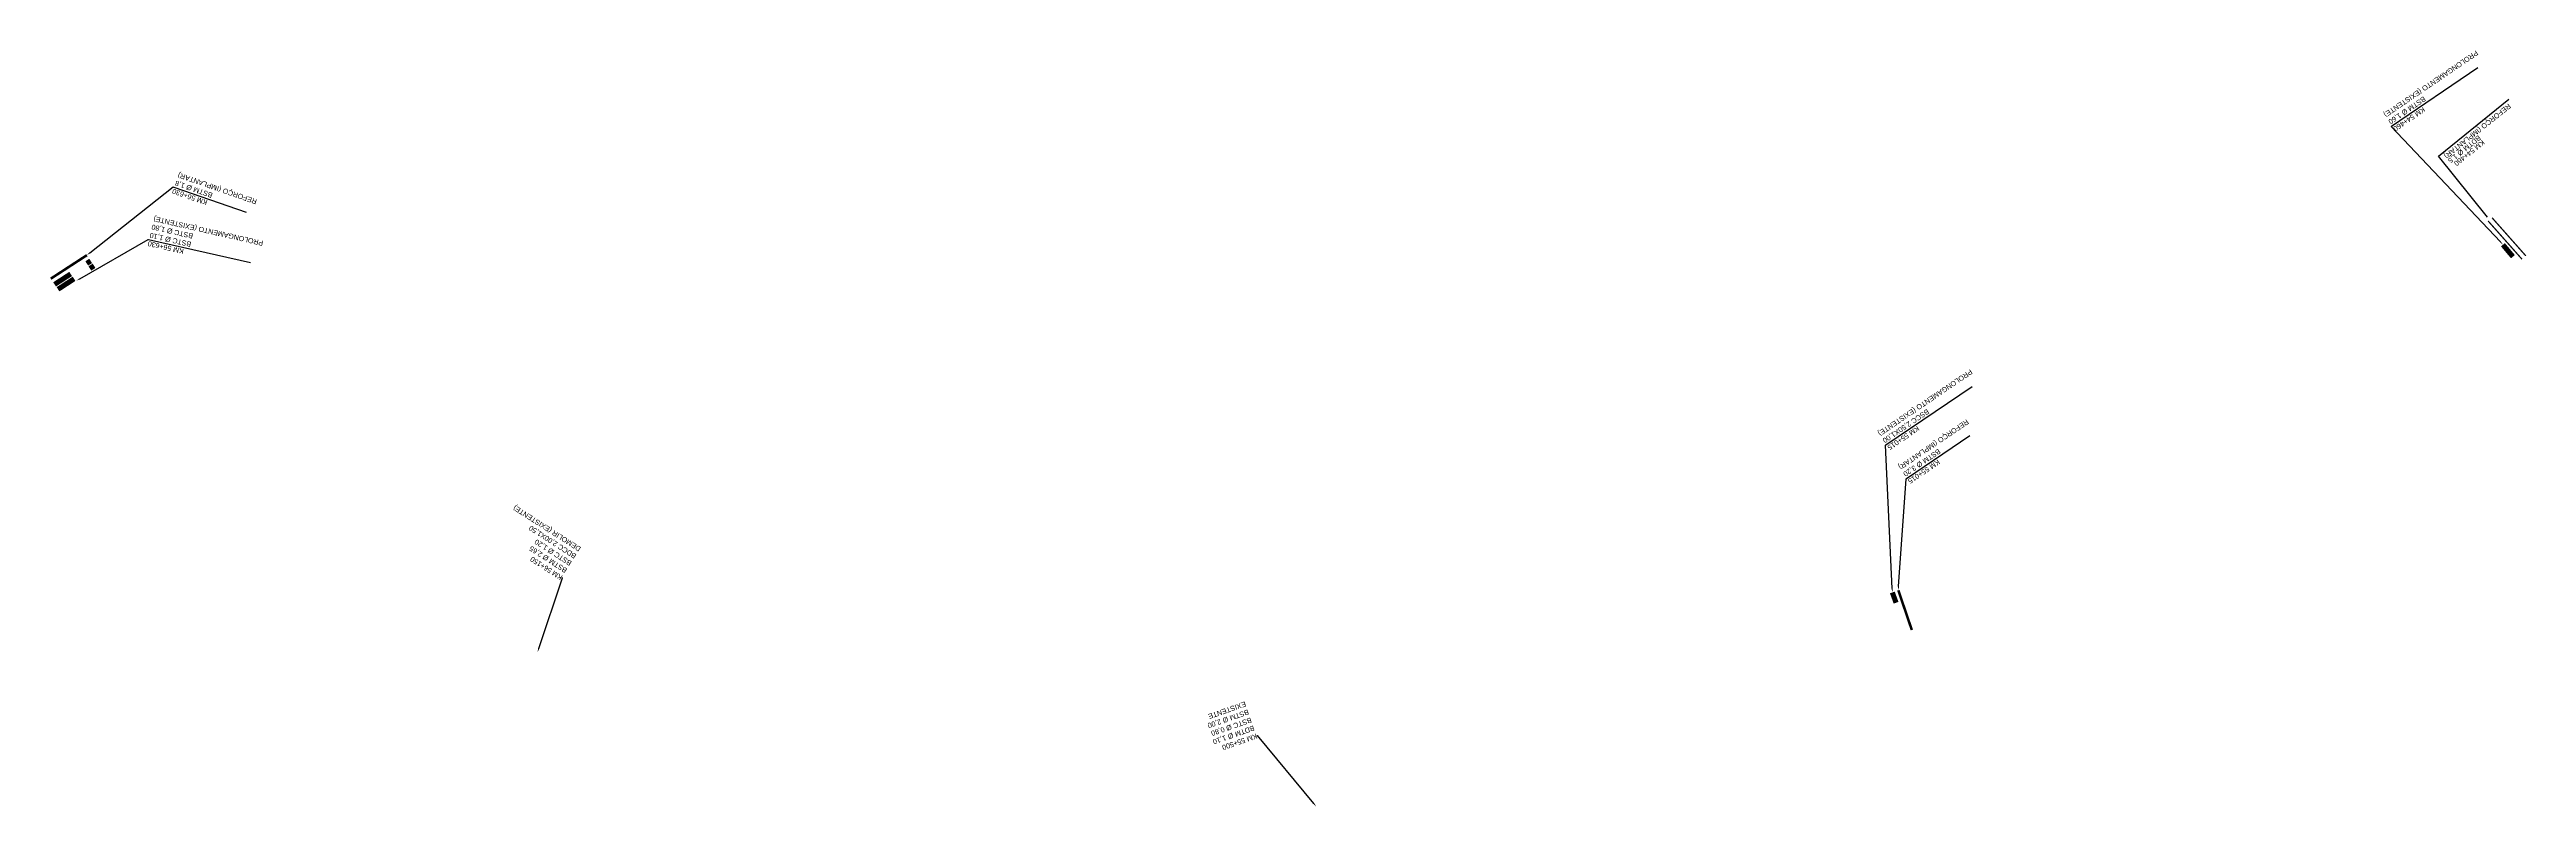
# Model space of a CAD drawing. Header units: metres. Extents: x 290209 to 324422, y 7399791 to 7463837.
# Drawn here: x 311396 to 313339, y 7431939 to 7432533 of the extents above; entities that cross this region are included whole.
import ezdxf
from ezdxf import colors
from ezdxf.entities.mleader import LeaderData, LeaderLine
from ezdxf.math import Vec2, Vec3

# ---------------------------------------------------------------- set-up
doc = ezdxf.new("R2010")
doc.units = ezdxf.units.M
for name, color, linetype in [('_DRENAGEM _TEXTOS_TIC', 2, 'Continuous'), ('_DRENAGEM_AMPLIAÇÃO DE BUEIRO-TIC', 23, 'Continuous'), ('BUEIRO_1.5', 50, 'Continuous'), ('BUEIRO_TEXTO', 2, 'Continuous')]:
    doc.layers.add(name, color=color, linetype=linetype)
doc.layers.add('_DRENAGEM BUEIRO A IMPLANTAR-TIC', color=40, linetype='Continuous', lineweight=200)
doc.styles.add('$0$DIM', font='arial.ttf', dxfattribs={"width": 0.8})
doc.styles.add('ARIAL', font='arial.ttf')
doc.styles.add('SIMPLEX', font='simplex.shx')
doc.styles.get("Standard").update_dxf_attribs({"font": 'simplex.shx'})
doc.dimstyles.get("Standard").update_dxf_attribs({"dimtxt": 0.18, "dimasz": 0.18, "dimexe": 0.18, "dimexo": 0.0625, "dimgap": 0.09, "dimtad": 0, "dimtih": 1, "dimtoh": 1, "dimdec": 4, "dimzin": 0, "dimdsep": 46, "dimtxsty": 'Standard', "dimcen": 0.09, "dimadec": 0, "dimazin": 0, "dimtfac": 1, "dimtdec": 4, "dimtofl": 0, "dimtmove": 0, "dimatfit": 3, "dimfxl": 1, "dimtolj": 1, "dimtzin": 0, "dimarcsym": 0})

msp = doc.modelspace()

# ---------------------------------------------------------------- linework, layer by layer
at = {"layer": '_DRENAGEM BUEIRO A IMPLANTAR-TIC', "const_width": 2}
for points in [[(311424.957, 7432371.851), (311396.658, 7432353.417)], [(312846.196, 7432108.747), (312856.784, 7432077.565)]]:
    msp.add_lwpolyline(points, dxfattribs=at)
at = {"layer": '_DRENAGEM_AMPLIAÇÃO DE BUEIRO-TIC', "const_width": 4}
for points in [[(313320.569, 7432380.027), (313328.391, 7432370.687)], [(313320.569, 7432380.027), (313328.391, 7432370.687)], [(311427.933, 7432367.345), (311424.853, 7432365.383)], [(311430.607, 7432363.508), (311427.295, 7432361.451)], [(311412.234, 7432357.118), (311399.634, 7432348.91)], [(311414.909, 7432353.282), (311402.308, 7432345.074)]]:
    msp.add_lwpolyline(points, dxfattribs=at)
at = {"layer": '_DRENAGEM_AMPLIAÇÃO DE BUEIRO-TIC', "const_width": 4, "elevation": 1443.213}
msp.add_lwpolyline([(312844.431, 7432098.974), (312841.503, 7432107.053)], dxfattribs=at)
msp.add_lwpolyline([(312844.431, 7432098.974), (312841.503, 7432107.053)], dxfattribs=at)
at = {"layer": 'BUEIRO_1.5', "ltscale": 5, "const_width": 1.005, "elevation": 728.722}
for points in [[(313311.993, 7432401.286), (313338.52, 7432371.33)], [(313308.998, 7432398.634), (313335.526, 7432368.678)]]:
    msp.add_lwpolyline(points, dxfattribs=at)

# ---------------------------------------------------------------- texts
at = {"layer": 'BUEIRO_TEXTO', "style": '$0$DIM'}
for s, p in [('REFORÇO (IMPLANTAR) ', (313324.783, 7432491.165)), ('BDTM Ø 1,5', (313301.221, 7432466.299)), ('KM 54+460', (313304.177, 7432462.617))]:
    msp.add_text(s, height=4, rotation=218.59739, dxfattribs=at).set_placement(p)

# ---------------------------------------------------------------- leaders
at = {"layer": '_DRENAGEM _TEXTOS_TIC'}
ml = msp.add_multileader_mtext('Standard', dxfattribs=at)
ml.set_content('KM 54+460\\PBSTM Ø 1,60\\PPROLONGAMENTO (EXISTENTE)', color=256, style='ARIAL')
ml.set_leader_properties()
ml.build(insert=Vec2(0, 0))
ml.multileader.update_dxf_attribs({"text_right_attachment_type": 6, "dogleg_length": 0.36, "arrow_head_size": 3})
ctx = ml.context
ctx.base_point, ctx.arrow_head_size, ctx.landing_gap_size, ctx.plane_origin, ctx.plane_x_axis, ctx.plane_y_axis = Vec3(313307.199, 7432520.382, 720.166), 3, 0.09, Vec3(313428.682, 7432496.231, 720.166), Vec3(-0.82632376, -0.56319538), Vec3(0.56319538, -0.82632376)
ctx.right_attachment, ctx.text_align_type = 6, 2
notes = []
notes.append((ctx, [(1, (1, 1, 0), (313232.958, 7432472.913, 720.166), (0.82632376, 0.56319538), 0.36, [(0, [(313320.692, 7432380.057, 720.166)], 0, [])])]))
ctx.mtext.insert, ctx.mtext.text_direction, ctx.mtext.rotation, ctx.mtext.alignment, ctx.mtext.flow_direction = Vec3(313236.245, 7432468.889, 720.166), Vec3(-0.82632376, -0.56319538), 3.73984037, 3, 5
ml = msp.add_multileader_mtext('Standard', dxfattribs=at)
ml.set_content('KM 56+630\\PBSTC Ø 1,10\\PBSTC Ø 1,80\\PPROLONGAMENTO (EXISTENTE)', color=256, style='ARIAL')
ml.set_leader_properties()
ml.build(insert=Vec2(0, 0))
ml.multileader.update_dxf_attribs({"text_right_attachment_type": 6, "dogleg_length": 0.36, "arrow_head_size": 3})
ctx = ml.context
ctx.base_point, ctx.arrow_head_size, ctx.landing_gap_size, ctx.plane_origin, ctx.plane_x_axis, ctx.plane_y_axis = Vec3(311558.382, 7432362.208), 3, 0.09, Vec3(311607.783, 7432483.382), Vec3(-0.97505448, 0.22196568), Vec3(-0.22196568, -0.97505448)
ctx.right_attachment, ctx.text_align_type = 6, 2
notes.append((ctx, [(1, (1, 1, 0), (311473.072, 7432384.282), (0.97505448, -0.22196568), 0.36, [(0, [(311416.76, 7432351.843)], 0, [])])]))
ctx.mtext.insert, ctx.mtext.text_direction, ctx.mtext.rotation, ctx.mtext.alignment, ctx.mtext.flow_direction = Vec3(311472.362, 7432379.135), Vec3(-0.97505448, 0.22196568), 2.91776267, 3, 5
at = {"layer": '_DRENAGEM _TEXTOS_TIC', "color": 2, "linetype": 'Continuous', "lineweight": -3}
ml = msp.add_multileader_mtext('Standard', dxfattribs=at)
ml.set_content('{\\fArial|b0|i0|c0|p34;\\C256;KM 56+630\\PBSTM Ø 1,8\\PREFORÇO (IMPLANTAR)}', color=2, style='SIMPLEX')
ml.set_leader_properties(color=256)
ml.build(insert=Vec2(0, 0))
ml.multileader.update_dxf_attribs({"text_right_attachment_type": 6, "dogleg_length": 0.36, "arrow_head_size": 3})
ctx = ml.context
ctx.base_point, ctx.arrow_head_size, ctx.landing_gap_size, ctx.plane_origin, ctx.plane_x_axis, ctx.plane_y_axis = Vec3(311553.395, 7432401.76), 3, 0.09, Vec3(311842.902, 7432560.444), Vec3(-0.94498425, 0.32711583), Vec3(-0.32711583, -0.94498425)
ctx.right_attachment, ctx.text_align_type = 6, 2
notes.append((ctx, [(1, (1, 1, 0), (311492.729, 7432425.499), (0.94498425, -0.32711583), 0.36, [(0, [(311424.957, 7432371.851)], 0, [])])]))
ctx.mtext.insert, ctx.mtext.text_direction, ctx.mtext.rotation, ctx.mtext.width, ctx.mtext.defined_height, ctx.mtext.alignment, ctx.mtext.flow_direction = Vec3(311491.461, 7432420.46), Vec3(-0.94498425, 0.32711583), 2.80834278, 111.77672, 31.932, 3, 5
ml = msp.add_multileader_mtext('Standard', dxfattribs=at)
ml.set_content('{\\fArial|b0|i0|c0|p34;\\C256;KM 55+015\\PBSCC 2,50X1,00\\PPROLONGAMENTO (EXISTENTE)}', color=2, style='SIMPLEX')
ml.set_leader_properties(color=256)
ml.build(insert=Vec2(0, 0))
ml.multileader.update_dxf_attribs({"text_right_attachment_type": 6, "dogleg_length": 0.36, "arrow_head_size": 3})
ctx = ml.context
ctx.base_point, ctx.arrow_head_size, ctx.landing_gap_size, ctx.plane_origin, ctx.plane_x_axis, ctx.plane_y_axis = Vec3(312910.425, 7432270.013), 3, 0.09, Vec3(312922.075, 7432612.546), Vec3(-0.82692517, -0.56231198), Vec3(0.56231198, -0.82692517)
ctx.right_attachment, ctx.text_align_type = 6, 2
notes.append((ctx, [(1, (1, 1, 0), (312836.132, 7432222.624), (0.82692517, 0.56231198), 0.36, [(0, [(312841.503, 7432107.053)], 0, [])])]))
ctx.mtext.insert, ctx.mtext.text_direction, ctx.mtext.rotation, ctx.mtext.width, ctx.mtext.defined_height, ctx.mtext.alignment, ctx.mtext.flow_direction = Vec3(312839.415, 7432218.597), Vec3(-0.82692517, -0.56231198), 3.73877168, 111.77672, 31.932, 3, 5
ml = msp.add_multileader_mtext('Standard', dxfattribs=at)
ml.set_content('{\\fArial|b0|i0|c0|p34;\\C256;KM 55+015\\PBSTM Ø 3,20\\PREFORÇO (IMPLANTAR)}', color=2, style='SIMPLEX')
ml.set_leader_properties(color=256)
ml.build(insert=Vec2(0, 0))
ml.multileader.update_dxf_attribs({"text_right_attachment_type": 6, "dogleg_length": 0.36, "arrow_head_size": 3})
ctx = ml.context
ctx.base_point, ctx.arrow_head_size, ctx.landing_gap_size, ctx.plane_origin, ctx.plane_x_axis, ctx.plane_y_axis = Vec3(312907.545, 7432230.715), 3, 0.09, Vec3(312938.204, 7432586.174), Vec3(-0.82692517, -0.56231198), Vec3(0.56231198, -0.82692517)
ctx.right_attachment, ctx.text_align_type = 6, 2
notes.append((ctx, [(1, (1, 1, 0), (312852.262, 7432196.252), (0.82692517, 0.56231198), 0.36, [(0, [(312846.196, 7432108.747)], 0, [])])]))
ctx.mtext.insert, ctx.mtext.text_direction, ctx.mtext.rotation, ctx.mtext.width, ctx.mtext.defined_height, ctx.mtext.alignment, ctx.mtext.flow_direction = Vec3(312855.544, 7432192.225), Vec3(-0.82692517, -0.56231198), 3.73877168, 111.77672, 31.932, 3, 5
ml = msp.add_multileader_mtext('Standard', dxfattribs=at)
ml.set_content('{\\fArial|b0|i0|c0|p34;\\C256;KM 56+150\\PBSTM Ø 2,65\\PBSTC Ø 1,20\\PBDCC 2,00X1,50\\PDEMOLIR (EXISTENTE)}', color=2, style='SIMPLEX')
ml.set_leader_properties(color=256)
ml.build(insert=Vec2(0, 0))
ml.multileader.update_dxf_attribs({"text_right_attachment_type": 6, "dogleg_length": 0.36, "arrow_head_size": 3})
ctx = ml.context
ctx.base_point, ctx.arrow_head_size, ctx.landing_gap_size, ctx.plane_origin, ctx.plane_x_axis, ctx.plane_y_axis = Vec3(311797.888, 7432118.672), 3, 0.09, Vec3(312202.238, 7432144.009), Vec3(-0.84105689, 0.54094668), Vec3(-0.54094668, -0.84105689)
ctx.right_attachment = 6
notes.append((ctx, [(0, (1, 1, 0), (311798.191, 7432118.477), (-0.84105689, 0.54094668), 0.36, [(0, [(311778.519, 7432060.158)], 0, [])])]))
ctx.mtext.insert, ctx.mtext.text_direction, ctx.mtext.rotation, ctx.mtext.width, ctx.mtext.defined_height, ctx.mtext.flow_direction = Vec3(311796.413, 7432116.544), Vec3(-0.84105689, 0.54094668), 2.57003036, 127.50898, 31.194, 5
ml = msp.add_multileader_mtext('Standard', dxfattribs=at)
ml.set_content('{\\fArial|b0|i0|c0|p34;\\C256;KM 55+500\\PBDTM Ø 1,10\\PBSTC Ø 0,80\\PBSTM Ø 2,00\\PEXISTENTE}', color=2, style='SIMPLEX')
ml.set_leader_properties(color=256)
ml.build(insert=Vec2(0, 0))
ml.multileader.update_dxf_attribs({"text_right_attachment_type": 6, "dogleg_length": 0.36, "arrow_head_size": 3})
ctx = ml.context
ctx.base_point, ctx.arrow_head_size, ctx.landing_gap_size, ctx.plane_origin, ctx.plane_x_axis, ctx.plane_y_axis = Vec3(312343.068, 7431994.563), 3, 0.09, Vec3(312576.484, 7432320.421), Vec3(-0.94430566, -0.32906964), Vec3(0.32906964, -0.94430566)
ctx.right_attachment = 6
notes.append((ctx, [(0, (1, 1, 0), (312343.408, 7431994.682), (-0.94430566, -0.32906964), 0.36, [(0, [(312389.466, 7431939.009)], 0, [])])]))
ctx.mtext.insert, ctx.mtext.text_direction, ctx.mtext.rotation, ctx.mtext.width, ctx.mtext.defined_height, ctx.mtext.flow_direction = Vec3(312343.652, 7431992.613), Vec3(-0.94430566, -0.32906964), 3.47691083, 111.77672, 31.932, 5
at = {"layer": 'BUEIRO_TEXTO'}
msp.add_leader([(313308.326, 7432401.794), (313270.125, 7432449.524), (313325.185, 7432494.427)], dimstyle='Standard', override={"dimasz": 3}, dxfattribs=at)
for ctx, leaders in notes:
    for number, flags, end, landing, length, lines in leaders:
        leader = LeaderData()
        leader.index, (leader.has_last_leader_line, leader.has_dogleg_vector, leader.attachment_direction) = number, flags
        leader.last_leader_point, leader.dogleg_vector, leader.dogleg_length = Vec3(end), Vec3(landing), length
        for number, points, colour, breaks in lines:
            line = LeaderLine()
            line.index, line.vertices, line.color, line.breaks = number, Vec3.list(points), colors.encode_raw_color(colour), breaks
            leader.lines.append(line)
        ctx.leaders.append(leader)

doc.saveas('drawing.dxf')
